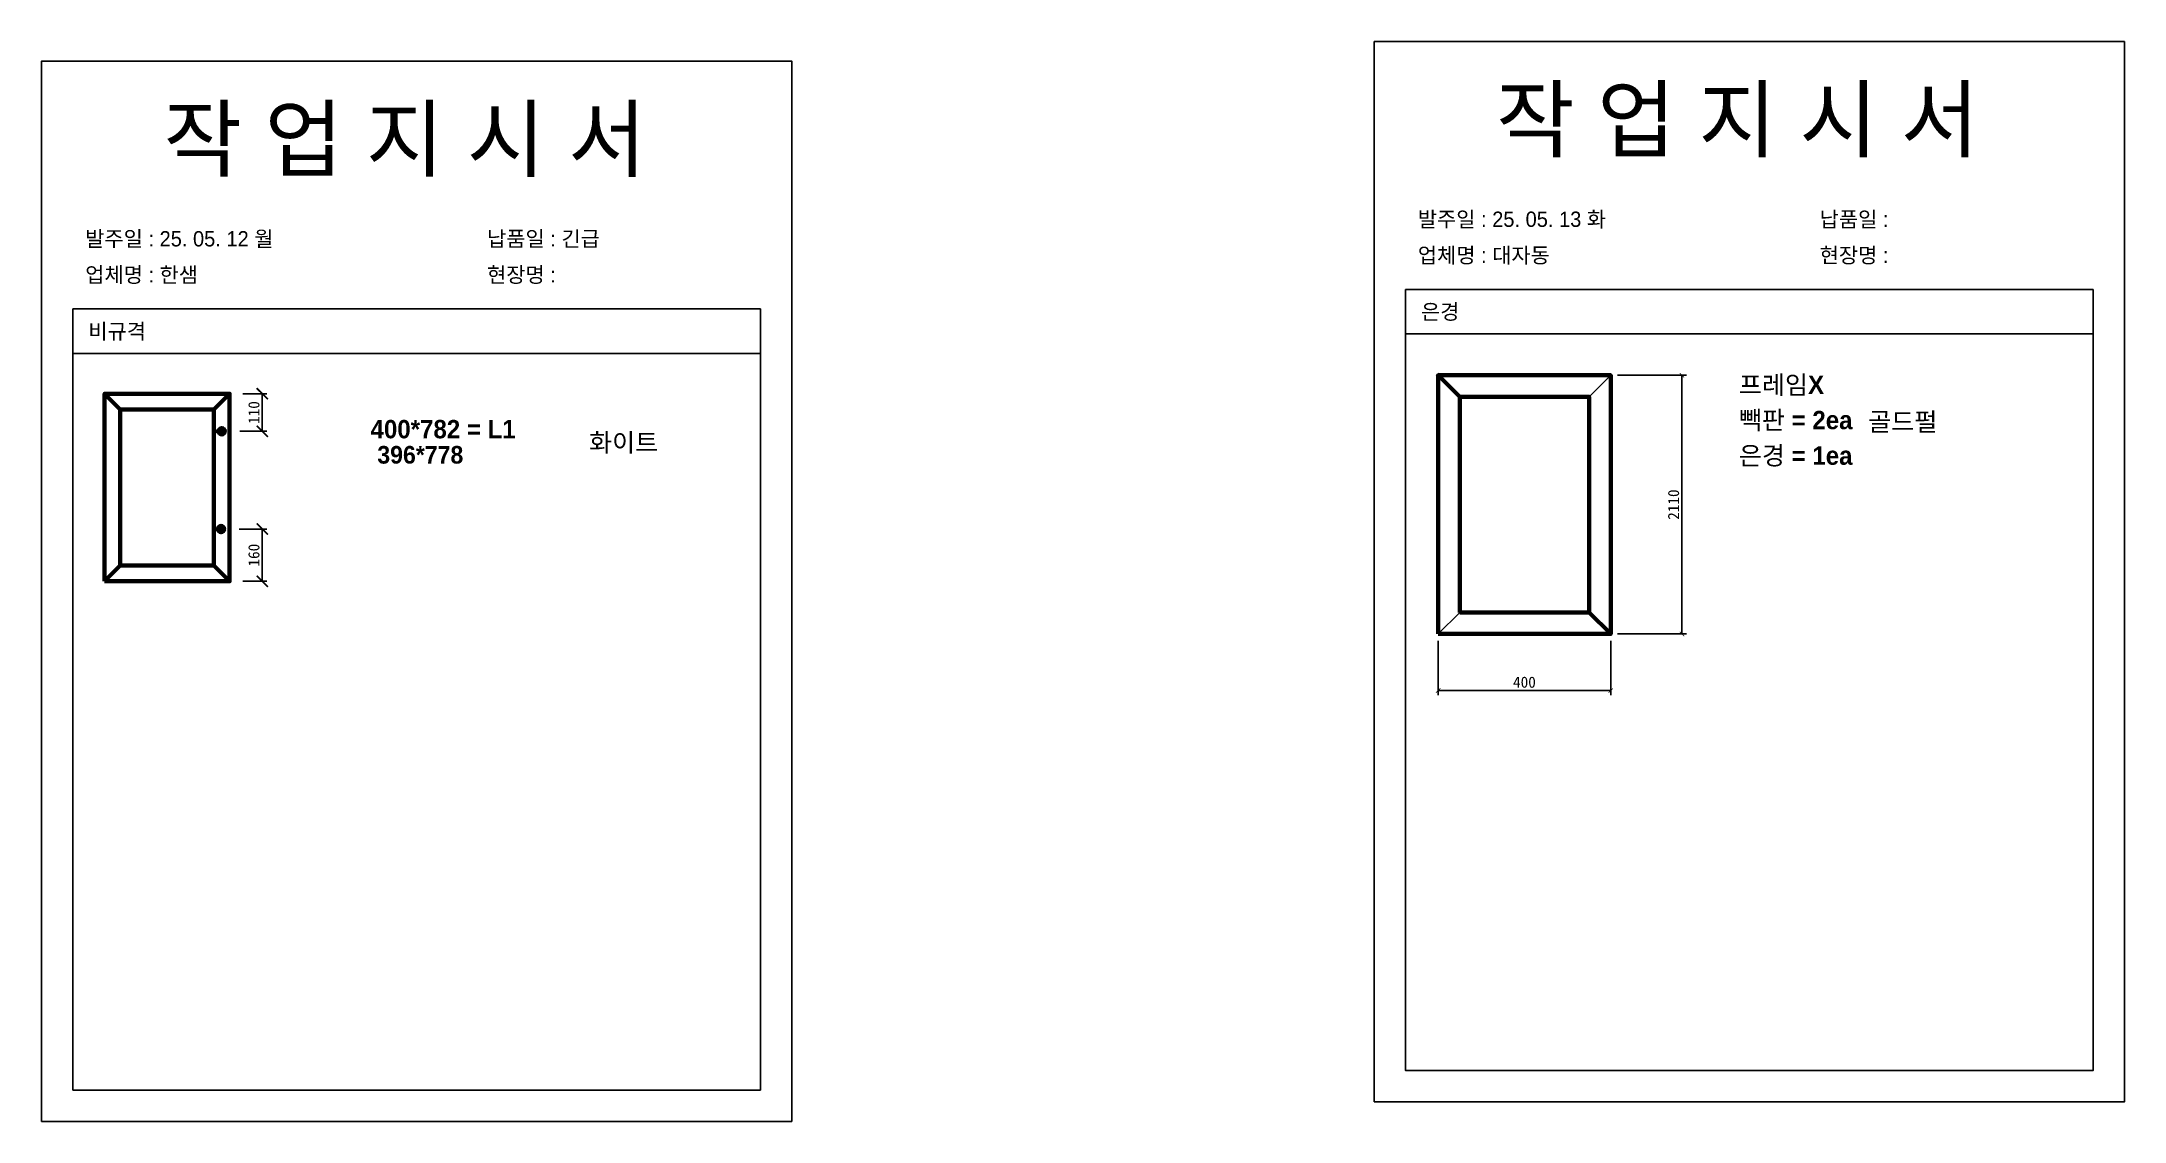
# Model space of a CAD drawing. Header units: millimetres. Extents: x -44117 to 256353, y -2095463 to 65325.
# Drawn here: x 111908 to 116573, y -109632 to -107212 of the extents above; entities that cross this region are included whole.
import ezdxf

# ---------------------------------------------------------------- set-up
doc = ezdxf.new("R2010")
doc.units = ezdxf.units.MM
doc.header["$LTSCALE"] = 10
doc.layers.add('Layer1', color=7, linetype='Continuous', lineweight=70)
doc.dimstyles.new('ISO-25', dxfattribs={"dimtxt": 2.5, "dimasz": 2.5, "dimexe": 1, "dimexo": 1, "dimtad": 1, "dimtxsty": 'Standard', "dimblk": 'ARCHTICK', "dimcen": 2.5, "dimadec": 0, "dimazin": 0, "dimtfac": 1, "dimtmove": 0, "dimatfit": 3, "dimfxl": 0, "dimarcsym": 0})

msp = doc.modelspace()

# ---------------------------------------------------------------- texts
at = {"attachment_point": 1}
for s, width, gutter_width, heights, insert, char_height in [('{\\fGulim|b0|i0|c129|p50;작 업 지 시 서}', 3307.3198183, 12.5, [-155.84554], (115165.6513, -107316.11654), 140), ('{\\fGulim|b0|i0|c129|p50;작 업 지 시 서}', 3307.3198183, 12.5, [-155.84554], (112180.97129, -107359.89717), 140), ('{\\fGulim|b0|i0|c129|p50;발주일 : 25. 05. 13 화}', 3307.3198183, 12.5, [-38.18216], (114990.44195, -107592.83696), 34.3), ('{\\fGulim|b0|i0|c129|p50;납품일 : }', 3307.3198183, 12.5, [-37.67976], (115890.41993, -107592.83696), 34.3), ('{\\fGulim|b0|i0|c129|p50;발주일 : 25. 05. 12 월}', 3307.3198183, 12.5, [-38.18216], (112005.76193, -107636.61759), 34.3), ('{\\fGulim|b0|i0|c129|p50;납품일 : 긴급}', 3307.3198183, 12.5, [-37.67976], (112905.73992, -107636.61759), 34.3), ('{\\fGulim|b0|i0|c129|p50;업체명 : 대자동}', 3307.3198183, 12.5, [38.2735], (114990.44195, -107673.49314), 34.3), ('{\\fGulim|b0|i0|c129|p50;현장명 : }', 3307.3198183, 12.5, [-38.2735], (115890.41993, -107673.49314), 34.3), ('{\\fGulim|b0|i0|c129|p50;업체명 : 한샘}', 3307.3198183, 12.5, [38.2735], (112005.76193, -107717.27377), 34.3), ('{\\fGulim|b0|i0|c129|p50;현장명 : }', 3307.3198183, 12.5, [-38.2735], (112905.73992, -107717.27377), 34.3), ('{\\fGulim|b0|i0|c129|p50;은경}', 3307.3198183, 12.5, [-38.2735], (114997.48415, -107800.15924), 34.3), ('{\\fGulim|b0|i0|c129|p50;비규격 }', 3307.3198183, 12.5, [-38.22783], (112012.80414, -107843.93987), 34.3), ('{\\fGulim|b1|i0|c129|p50;프레임X}', 2645.8558546, 10, [-45.78778], (115709.45606, -107960.54217), 41.16), ('{\\fGulim|b1|i0|c129|p50;\\P400*782 = L1}', 2645.8558546, 10, [-110.90333], (112644.88896, -107991.1771), 41.16), ('{\\fGulim|b1|i0|c129|p50;빽판 = 2ea}', 2645.8558546, 10, [-45.73333], (115709.45606, -108039.47085), 41.16), ('{\\fGulim|b1|i0|c129|p50;골드펄 }', 2645.8558546, 10, [-45.13444], (115999.0682, -108043.18718), 41.16), ('{\\fGulim|b1|i0|c129|p50;화이트}', 2645.8558546, 10, [-45.73333], (113134.17046, -108090.00849), 41.16), ('{\\fGulim|b1|i0|c129|p50;은경 = 1ea }', 2645.8558546, 10, [-45.84222], (115709.45606, -108119.10926), 41.16)]:
    msp.add_mtext_dynamic_manual_height_columns(s, width=width, gutter_width=gutter_width, heights=heights, dxfattribs=dict(at, insert=insert, char_height=char_height))
at = {"color": 1, "insert": (112659.92156, -108118.08415), "char_height": 39.5136, "attachment_point": 1}
msp.add_mtext_dynamic_manual_height_columns('{\\fGulim|b1|i0|c129|p50;396*778}', width=2540.0216204, gutter_width=9.6, heights=[-40.55893], dxfattribs=at)

# ---------------------------------------------------------------- blocks, each defined once
blk = doc.blocks.new('_ArchTick')
at = {"color": 0, "linetype": 'ByBlock', "const_width": 0.15}
blk.add_lwpolyline([(-0.5, -0.5), (0.5, 0.5)], dxfattribs=at)
blk = doc.blocks.new('*D2647')
at = {"color": 0, "lineweight": -2}
for p, q in [((112350.5, -108304.4), (112412.4, -108304.4)), ((112402.4, -108421.2), (112402.4, -108304.4)), ((112359, -108421.2), (112412.4, -108421.2))]:
    blk.add_line(p, q, dxfattribs=at)
at = {"layer": 'Defpoints', "color": 0}
for p in [(112320.5, -108304.4), (112402.4, -108304.4), (112329, -108421.2)]:
    blk.add_point(p, dxfattribs=at)
at = {"color": 0, "lineweight": -2, "xscale": 25, "yscale": 25, "zscale": 25}
for p, rotation in [((112402.4, -108304.4), 90), ((112402.4, -108421.2), 270)]:
    blk.add_blockref('_ArchTick', p, dxfattribs=dict(at, rotation=rotation))
at = {"color": 0, "insert": (112383.6, -108362.8), "char_height": 25, "attachment_point": 5, "rotation": 90}
blk.add_mtext('160', dxfattribs=at)
blk = doc.blocks.new('*D2648')
at = {"color": 0, "lineweight": -2}
for p, q in [((112359, -108001.2), (112412.4, -108001.2)), ((112402.4, -108001.2), (112402.4, -108085.2)), ((112352, -108085.2), (112412.4, -108085.2))]:
    blk.add_line(p, q, dxfattribs=at)
at = {"layer": 'Defpoints', "color": 0}
for p in [(112329, -108001.2), (112322, -108085.2), (112402.4, -108085.2)]:
    blk.add_point(p, dxfattribs=at)
at = {"color": 0, "lineweight": -2, "xscale": 25, "yscale": 25, "zscale": 25}
for p, rotation in [((112402.4, -108001.2), 90), ((112402.4, -108085.2), 270)]:
    blk.add_blockref('_ArchTick', p, dxfattribs=dict(at, rotation=rotation))
at = {"color": 0, "insert": (112383.6, -108043.2), "char_height": 25, "attachment_point": 5, "rotation": 90}
blk.add_mtext('110', dxfattribs=at)
blk = doc.blocks.new('*D2649')
at = {"color": 0, "lineweight": -2}
for p, q in [((115437.5, -107959.6), (115592, -107959.6)), ((115582, -107959.6), (115582, -108539.5)), ((115437.5, -108539.5), (115592, -108539.5))]:
    blk.add_line(p, q, dxfattribs=at)
at = {"layer": 'Defpoints', "color": 0}
for p in [(115422.5, -107959.6), (115422.5, -108539.5), (115582, -108539.5)]:
    blk.add_point(p, dxfattribs=at)
at = {"color": 0, "lineweight": -2, "xscale": 10, "yscale": 10, "zscale": 10}
for p, rotation in [((115582, -107959.6), 90), ((115582, -108539.5), 270)]:
    blk.add_blockref('_ArchTick', p, dxfattribs=dict(at, rotation=rotation))
at = {"color": 0, "insert": (115563.3, -108249.5), "char_height": 25, "attachment_point": 5, "rotation": 90}
blk.add_mtext('2110', dxfattribs=at)
blk = doc.blocks.new('*D2650')
at = {"color": 0, "lineweight": -2}
for p, q in [((115035.9, -108554.5), (115035.9, -108676.3)), ((115422.5, -108554.5), (115422.5, -108676.3)), ((115035.9, -108666.3), (115422.5, -108666.3))]:
    blk.add_line(p, q, dxfattribs=at)
at = {"layer": 'Defpoints', "color": 0}
for p in [(115035.9, -108539.5), (115422.5, -108539.5), (115422.5, -108666.3)]:
    blk.add_point(p, dxfattribs=at)
at = {"color": 0, "lineweight": -2, "xscale": 10, "yscale": 10, "zscale": 10, "rotation": 180}
blk.add_blockref('_ArchTick', (115035.9, -108666.3), dxfattribs=at)
at = {"color": 0, "lineweight": -2, "xscale": 10, "yscale": 10, "zscale": 10}
blk.add_blockref('_ArchTick', (115422.5, -108666.3), dxfattribs=at)
at = {"color": 0, "insert": (115229.2, -108647.6), "char_height": 25, "attachment_point": 5}
blk.add_mtext('400', dxfattribs=at)

# ---------------------------------------------------------------- dimensions: what is measured, and where the dimension line sits
for base, p1, p2, text, override, picture, middle in [((112402.38549, -108085.15928), (112328.99377, -108001.15928), (112321.99377, -108085.15928), '110', {"dimscale": 10, "dimexo": 3, "dimtxsty": 'Standard'}, '*D2648', (112383.63549, -108043.15928)), ((115582.01807, -108539.49172), (115422.48643, -107959.59046), (115422.48643, -108539.49172), '2110', {"dimscale": 10, "dimasz": 1, "dimexo": 1.5, "dimtxsty": 'Standard'}, '*D2649', (115563.26807, -108249.54109)), ((112402.38549, -108304.36442), (112328.99377, -108421.15928), (112320.50829, -108304.36442), '160', {"dimscale": 10, "dimexo": 3, "dimtxsty": 'Standard'}, '*D2647', (112383.63549, -108362.76185))]:
    dim = msp.add_linear_dim(base=base, p1=p1, p2=p2, angle=90, text=text, dimstyle='ISO-25', override=override)
    dim.commit()
    dim.dimension.update_dxf_attribs({"geometry": picture, "text_midpoint": middle})
dim = msp.add_linear_dim(base=(115422.48643, -108666.32033), p1=(115035.88559, -108539.49172), p2=(115422.48643, -108539.49172), text='400', dimstyle='ISO-25', override={"dimscale": 10, "dimasz": 1, "dimexo": 1.5, "dimtxsty": 'Standard'})
dim.commit()
dim.dimension.update_dxf_attribs({"geometry": '*D2650', "text_midpoint": (115229.18601, -108647.57033)})

# ---------------------------------------------------------------- linework, layer by layer
for p, q in [((116502.8447, -107767.12375), (114962.8447, -107767.12375)), ((113518.16468, -107810.90438), (111978.16468, -107810.90438)), ((116502.8447, -107867.12375), (114962.8447, -107867.12375)), ((113518.16468, -107910.90438), (111978.16468, -107910.90438)), ((115374.16132, -108007.91556), (115422.48643, -107959.59046)), ((115084.21069, -108491.16661), (115035.88559, -108539.49172))]:
    msp.add_line(p, q)
for points in [[(114892.8447, -109587.95403), (116572.8447, -109587.95403), (116572.8447, -107211.95403), (114892.8447, -107211.95403)], [(111908.16468, -109631.73466), (113588.16468, -109631.73466), (113588.16468, -107255.73466), (111908.16468, -107255.73466)]]:
    msp.add_lwpolyline(points, close=True)
for points in [[(114962.8447, -107767.12375), (114962.8447, -109517.95403), (116502.8447, -109517.95403), (116502.8447, -107767.12375)], [(111978.16468, -107810.90438), (111978.16468, -109561.73466), (113518.16468, -109561.73466), (113518.16468, -107810.90438)]]:
    msp.add_lwpolyline(points)
at = {"layer": 'Layer1'}
for p, q in [((115086.4225, -108010.12737), (115033.67378, -107957.37865)), ((112083.99377, -108036.15928), (112048.99377, -108001.15928)), ((112293.99377, -108036.15928), (112328.99377, -108001.15928)), ((112311.49377, -108074.65928), (112311.49377, -108095.65928)), ((112320.50829, -108304.36442), (112299.50829, -108304.36442)), ((112310.00829, -108293.86442), (112310.00829, -108314.86442)), ((112083.99377, -108386.15928), (112048.99377, -108421.15928)), ((112328.99377, -108421.15928), (112293.99377, -108386.15928)), ((115422.48643, -108539.49172), (115374.16132, -108491.16661))]:
    msp.add_line(p, q, dxfattribs=at)
for points in [[(115035.88559, -108539.49172), (115422.48643, -108539.49172), (115422.48643, -107959.59046), (115035.88559, -107959.59046)], [(112048.99377, -108421.15928), (112328.99377, -108421.15928), (112328.99377, -108001.15928), (112048.99377, -108001.15928)], [(115084.21069, -108491.16661), (115374.16132, -108491.16661), (115374.16132, -108007.91556), (115084.21069, -108007.91556)], [(112083.99377, -108386.15928), (112293.99377, -108386.15928), (112293.99377, -108036.15928), (112083.99377, -108036.15928)], [(112321.99377, -108085.15928), (112300.99377, -108085.15928)]]:
    msp.add_lwpolyline(points, close=True, dxfattribs=at)
for centre in [(112311.49377, -108085.15928), (112310.00829, -108304.36442)]:
    msp.add_circle(centre, 7, dxfattribs=at)

msp.set_redraw_order([(e.dxf.handle, doc.entitydb.next_handle()) for e in msp.query("TEXT MTEXT ATTDEF DIMENSION ARC_DIMENSION")])  # texts and dimensions are drawn at this point

doc.saveas('drawing.dxf')
